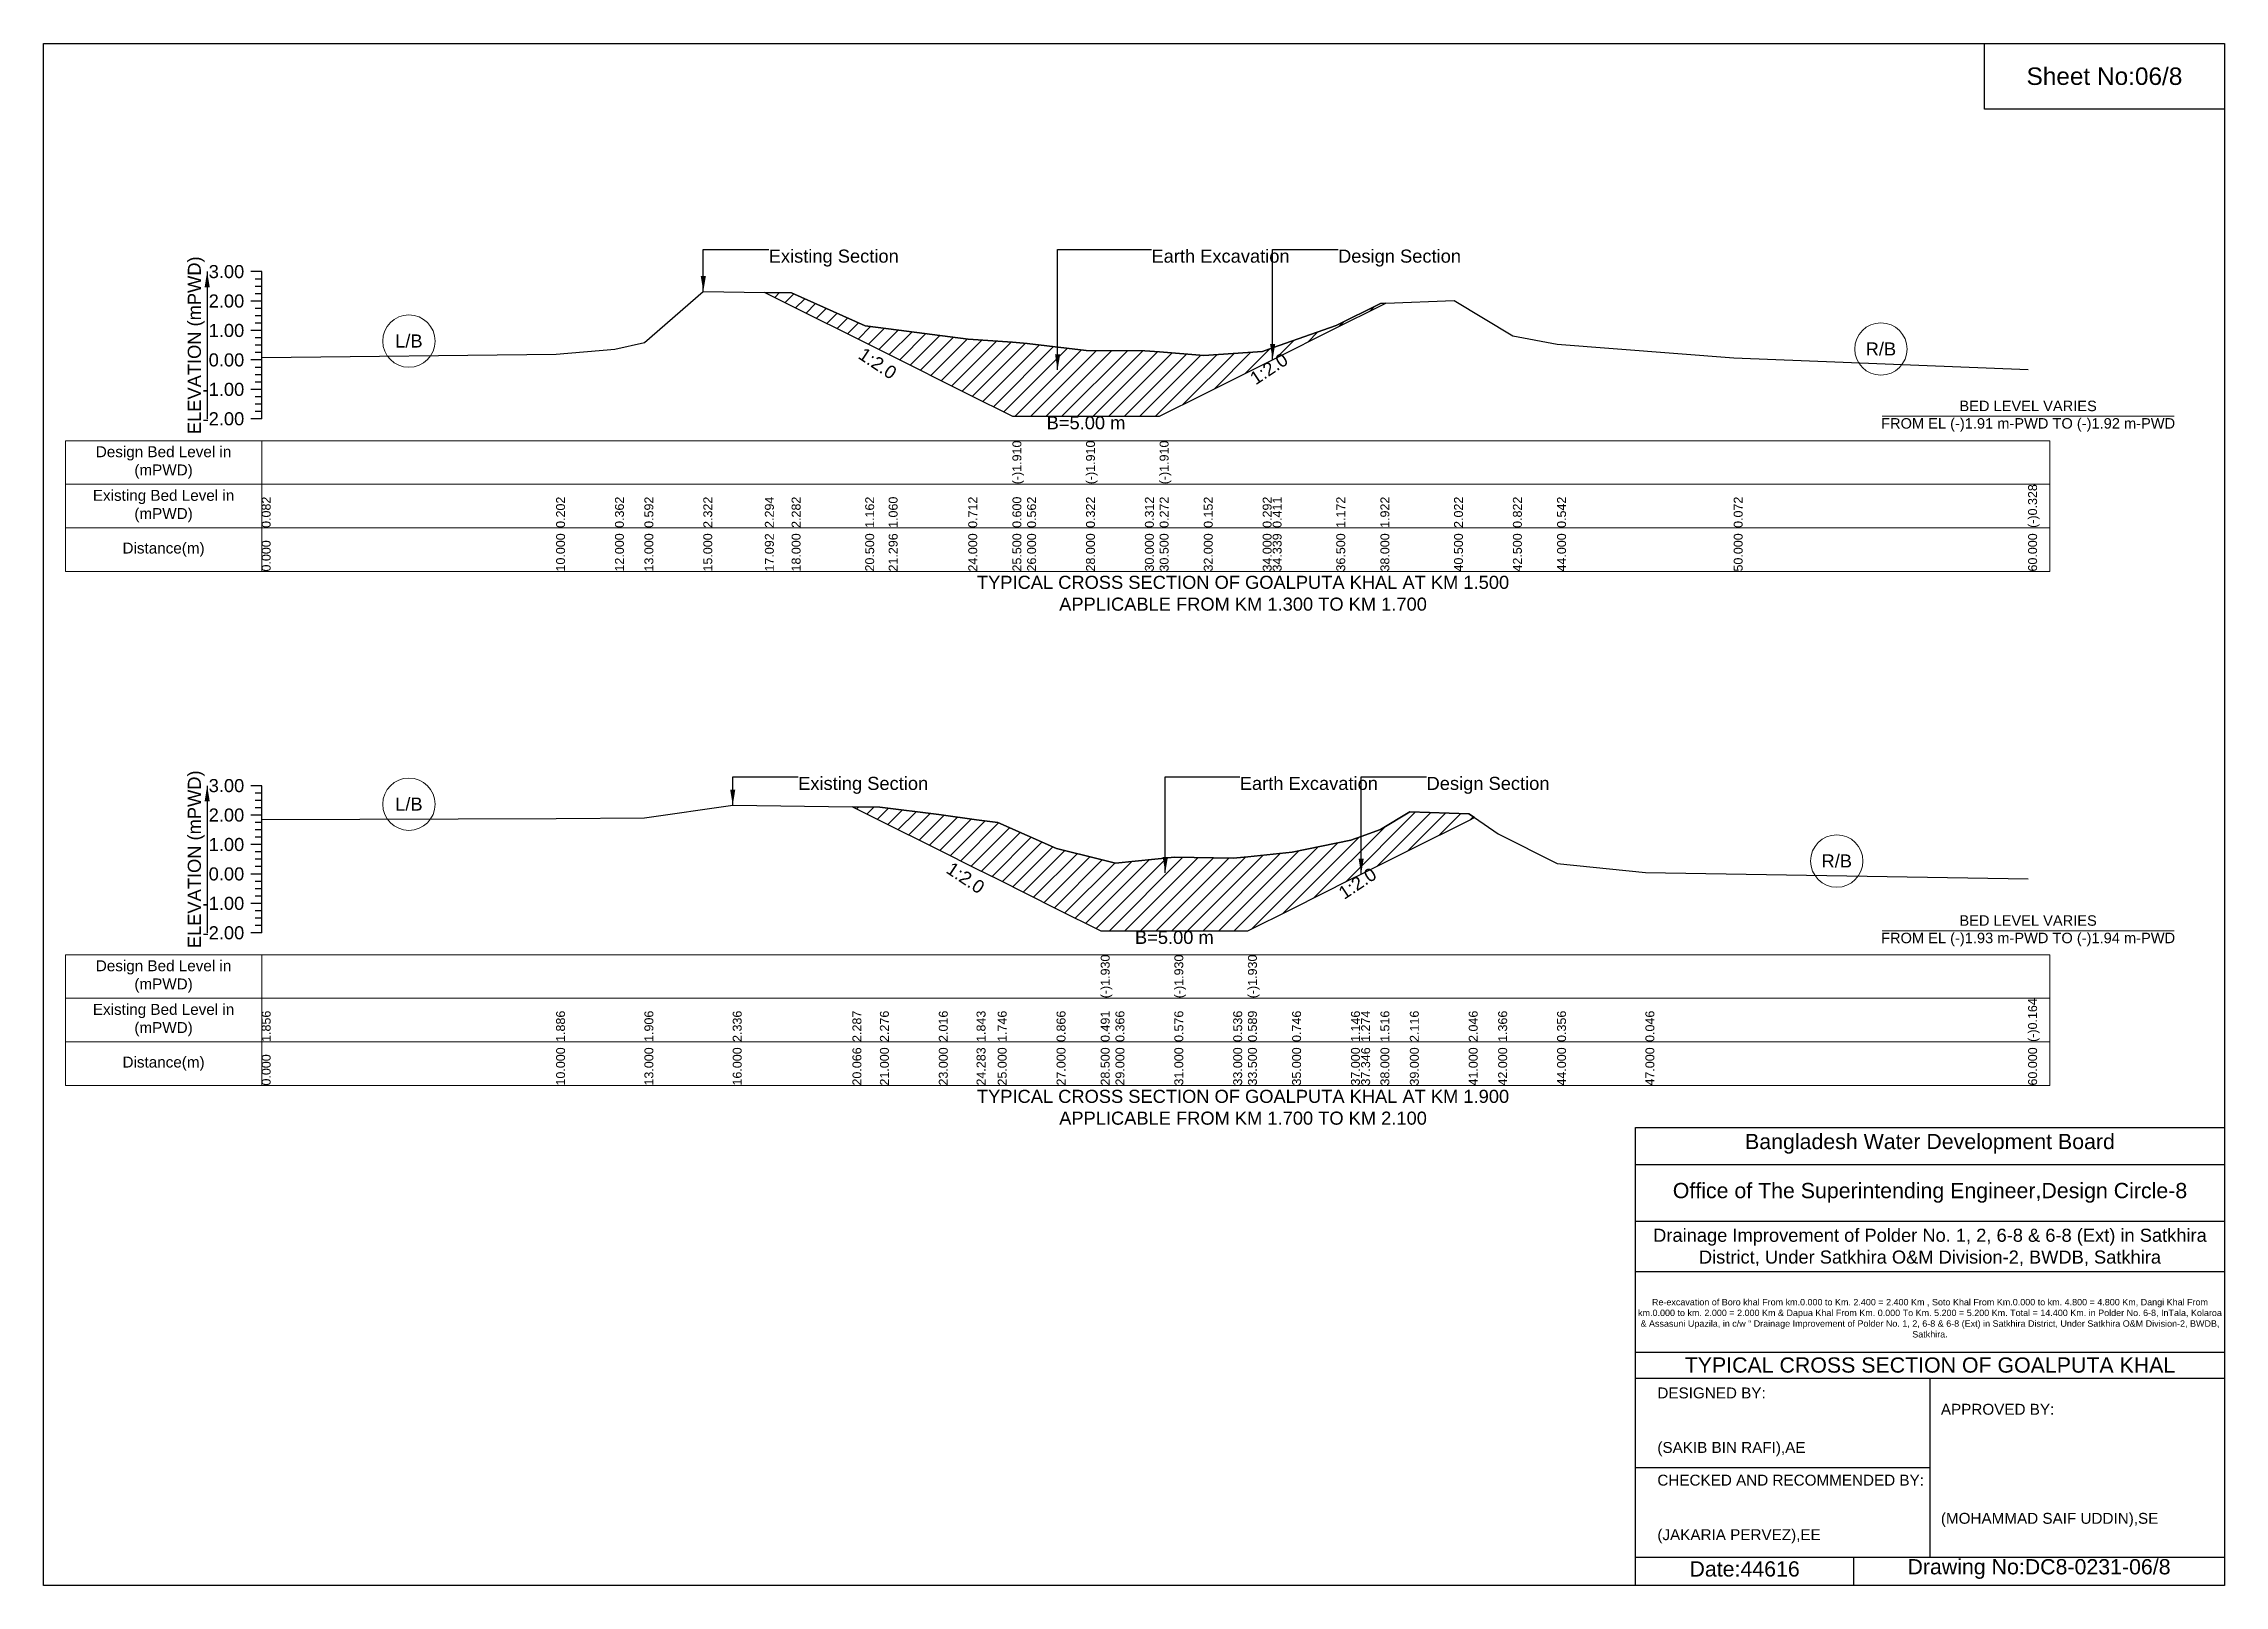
# Model space of a CAD drawing. Header units: inches. Extents: x 91000 to 278000, y -5656 to 20000.
# Drawn here: x 150000 to 158000, y -5656 to 0 of the extents above; entities that cross this region are included whole.
import ezdxf

# ---------------------------------------------------------------- set-up
doc = ezdxf.new("R2010")
doc.units = ezdxf.units.IN
doc.header["$LTSCALE"] = 7
doc.header["$MEASUREMENT"] = 0
for name, color, linetype, lineweight in [('Cross section Data Border', 7, 'Continuous', 9), ('Cross Section Labels', 7, 'Continuous', 9), ('Existing_Bed_Level for Xsection', 7, 'Continuous', 25)]:
    doc.layers.add(name, color=color, linetype=linetype, lineweight=lineweight)
doc.styles.get("Standard").update_dxf_attribs({"font": 'arial.ttf'})
doc.dimstyles.get("Standard").update_dxf_attribs({"dimtxt": 0.18, "dimasz": 0.18, "dimexe": 0.18, "dimexo": 0.0625, "dimgap": 0.09, "dimtad": 0, "dimtih": 1, "dimtoh": 1, "dimdec": 4, "dimzin": 0, "dimdsep": 46, "dimtxsty": 'Standard', "dimcen": 0.09, "dimadec": 0, "dimazin": 0, "dimtfac": 1, "dimtdec": 4, "dimtofl": 0, "dimtmove": 0, "dimatfit": 3, "dimfxl": 1, "dimtolj": 1, "dimtzin": 0, "dimarcsym": 0})

msp = doc.modelspace()

# ---------------------------------------------------------------- texts
at = {"attachment_point": 5}
for s, insert, char_height in [('Sheet No:06/8', (157560, -120), 64), ('Bangladesh Water Development Board', (156920, -4036), 56), ('Office of The Superintending Engineer,Design Circle-8', (156920, -4216), 56)]:
    msp.add_mtext(s, dxfattribs=dict(at, insert=insert, char_height=char_height))
for s, insert, char_height, width, attachment_point in [('Drainage Improvement of Polder No. 1, 2, 6-8 & 6-8 (Ext) in Satkhira District, Under Satkhira O&M Division-2, BWDB, Satkhira', (156920, -4416), 48, 2240, 5), ('Re-excavation of Boro khal From km.0.000 to Km. 2.400 = 2.400 Km , Soto Khal From Km.0.000 to km. 4.800 = 4.800 Km, Dangi Khal From km.0.000 to km. 2.000 = 2.000 Km & Dapua Khal From Km. 0.000 To Km. 5.200 = 5.200 Km. Total = 14.400 Km. in Polder No. 6-8, InTala, Kolaroa & Assasuni Upazila, in c/w “ Drainage Improvement of Polder No. 1, 2, 6-8 & 6-8 (Ext) in Satkhira District, Under Satkhira O&M Division-2, BWDB, Satkhira.', (156920, -4676), 23.565, 2160, 5), ('TYPICAL CROSS SECTION OF GOALPUTA KHAL', (156920, -4848), 56, 2240, 5), ('DESIGNED BY:^J^J^J(SAKIB BIN RAFI),AE', (155920, -5056), 40, 1120, 4), ('APPROVED BY:^J^J^J^J^J^J(MOHAMMAD SAIF UDDIN),SE', (156960, -5216), 40, 1120, 4), ('CHECKED AND RECOMMENDED BY:^J^J^J(JAKARIA PERVEZ),EE', (155920, -5376), 40, 1120, 4), ('Date:44616', (156240, -5596), 56, 1120, 5), ('Drawing No:DC8-0231-06/8', (157320, -5596), 56, 1760, 5)]:
    msp.add_mtext(s, dxfattribs=dict(insert=insert, char_height=char_height, width=width, attachment_point=attachment_point))
at = {"layer": 'Cross section Data Border', "char_height": 40, "width": 640, "attachment_point": 5}
for s, insert in [('Design Bed Level in (mPWD)', (150440, -1536.6)), ('Existing Bed Level in (mPWD)', (150440, -1696.6)), ('Distance(m)', (150440, -1856.6)), ('Design Bed Level in (mPWD)', (150440, -3422.3)), ('Existing Bed Level in (mPWD)', (150440, -3582.3)), ('Distance(m)', (150440, -3742.3))]:
    msp.add_mtext(s, dxfattribs=dict(at, insert=insert))
at = {"layer": 'Cross Section Labels'}
for s, insert, char_height, attachment_point in [('Existing Section', (152660, -755.6), 48, 1), ('Earth Excavation', (154064, -755.6), 48, 1), ('Design Section', (154748.6, -755.6), 48, 1), ('L/B', (151340, -1091.2), 48, 5), ('R/B', (156740, -1120.4), 48, 5), ('BED LEVEL VARIES ^JFROM EL (-)1.91 m-PWD TO (-)1.92 m-PWD', (157280, -1366.9), 38.4, 5), ('B=5.00 m', (153824, -1366.9), 48, 2), ('TYPICAL CROSS SECTION OF GOALPUTA KHAL AT KM 1.500^JAPPLICABLE FROM KM 1.300 TO KM 1.700', (154400, -2016.6), 48, 5), ('Existing Section', (152768, -2689.9), 48, 1), ('Earth Excavation', (154388, -2689.9), 48, 1), ('Design Section', (155073.3, -2689.9), 48, 1), ('L/B', (151340, -2790.2), 48, 5), ('R/B', (156578, -2998.7), 48, 5), ('BED LEVEL VARIES ^JFROM EL (-)1.93 m-PWD TO (-)1.94 m-PWD', (157280, -3254.7), 38.4, 5), ('B=5.00 m', (154148, -3254.7), 48, 2), ('TYPICAL CROSS SECTION OF GOALPUTA KHAL AT KM 1.900^JAPPLICABLE FROM KM 1.700 TO KM 2.100', (154400, -3902.3), 48, 5)]:
    msp.add_mtext(s, dxfattribs=dict(at, insert=insert, char_height=char_height, attachment_point=attachment_point))
at = {"layer": 'Cross Section Labels', "char_height": 48, "attachment_point": 2}
for insert, rotation in [((153073, -1153.3), 326.30993), ((154481.6, -1173), 33.69007), ((153395.5, -3040.5), 326.30993), ((154806.3, -3060.6), 33.69007)]:
    msp.add_mtext('1:2.0', dxfattribs=dict(at, insert=insert, rotation=rotation))
at = {"layer": 'Existing_Bed_Level for Xsection', "rotation": 90}
for s, insert, char_height, attachment_point in [('ELEVATION (mPWD)', (150560, -1106.6), 48, 5), ('(-)1.910', (153554, -1616.6), 32.8, 1), ('(-)1.910', (153824, -1616.6), 32.8, 1), ('(-)1.910', (154094, -1616.6), 32.8, 1), ('0.082', (150800, -1776.6), 32.8, 1), ('0.202', (151880, -1776.6), 32.8, 1), ('0.362', (152096, -1776.6), 32.8, 1), ('0.592', (152204, -1776.6), 32.8, 1), ('2.322', (152420, -1776.6), 32.8, 1), ('2.294', (152645.9, -1776.6), 32.8, 1), ('2.282', (152744, -1776.6), 32.8, 1), ('1.162', (153014, -1776.6), 32.8, 1), ('1.060', (153100, -1776.6), 32.8, 1), ('0.712', (153392, -1776.6), 32.8, 1), ('0.600', (153554, -1776.6), 32.8, 1), ('0.562', (153608, -1776.6), 32.8, 1), ('0.322', (153824, -1776.6), 32.8, 1), ('0.312', (154040, -1776.6), 32.8, 1), ('0.272', (154094, -1776.6), 32.8, 1), ('0.152', (154256, -1776.6), 32.8, 1), ('0.292', (154472, -1776.6), 32.8, 1), ('0.411', (154508.6, -1776.6), 32.8, 1), ('1.172', (154742, -1776.6), 32.8, 1), ('1.922', (154904, -1776.6), 32.8, 1), ('2.022', (155174, -1776.6), 32.8, 1), ('0.822', (155390, -1776.6), 32.8, 1), ('0.542', (155552, -1776.6), 32.8, 1), ('0.072', (156200, -1776.6), 32.8, 1), ('(-)0.328', (157280, -1776.6), 32.8, 1), ('0.000', (150800, -1936.6), 32.8, 1), ('10.000', (151880, -1936.6), 32.8, 1), ('12.000', (152096, -1936.6), 32.8, 1), ('13.000', (152204, -1936.6), 32.8, 1), ('15.000', (152420, -1936.6), 32.8, 1), ('17.092', (152645.9, -1936.6), 32.8, 1), ('18.000', (152744, -1936.6), 32.8, 1), ('20.500', (153014, -1936.6), 32.8, 1), ('21.296', (153100, -1936.6), 32.8, 1), ('24.000', (153392, -1936.6), 32.8, 1), ('25.500', (153554, -1936.6), 32.8, 1), ('26.000', (153608, -1936.6), 32.8, 1), ('28.000', (153824, -1936.6), 32.8, 1), ('30.000', (154040, -1936.6), 32.8, 1), ('30.500', (154094, -1936.6), 32.8, 1), ('32.000', (154256, -1936.6), 32.8, 1), ('34.000', (154472, -1936.6), 32.8, 1), ('34.339', (154508.6, -1936.6), 32.8, 1), ('36.500', (154742, -1936.6), 32.8, 1), ('38.000', (154904, -1936.6), 32.8, 1), ('40.500', (155174, -1936.6), 32.8, 1), ('42.500', (155390, -1936.6), 32.8, 1), ('44.000', (155552, -1936.6), 32.8, 1), ('50.000', (156200, -1936.6), 32.8, 1), ('60.000', (157280, -1936.6), 32.8, 1), ('ELEVATION (mPWD)', (150560, -2992.3), 48, 5), ('(-)1.930', (153878, -3502.3), 32.8, 1), ('(-)1.930', (154148, -3502.3), 32.8, 1), ('(-)1.930', (154418, -3502.3), 32.8, 1), ('(-)0.164', (157280, -3662.3), 32.8, 1), ('1.856', (150800, -3662.3), 32.8, 1), ('1.886', (151880, -3662.3), 32.8, 1), ('1.906', (152204, -3662.3), 32.8, 1), ('2.336', (152528, -3662.3), 32.8, 1), ('2.287', (152967.1, -3662.3), 32.8, 1), ('2.276', (153068, -3662.3), 32.8, 1), ('2.016', (153284, -3662.3), 32.8, 1), ('1.843', (153422.5, -3662.3), 32.8, 1), ('1.746', (153500, -3662.3), 32.8, 1), ('0.866', (153716, -3662.3), 32.8, 1), ('0.491', (153878, -3662.3), 32.8, 1), ('0.366', (153932, -3662.3), 32.8, 1), ('0.576', (154148, -3662.3), 32.8, 1), ('0.536', (154364, -3662.3), 32.8, 1), ('0.589', (154418, -3662.3), 32.8, 1), ('0.746', (154580, -3662.3), 32.8, 1), ('1.146', (154796, -3662.3), 32.8, 1), ('1.274', (154833.3, -3662.3), 32.8, 1), ('1.516', (154904, -3662.3), 32.8, 1), ('2.116', (155012, -3662.3), 32.8, 1), ('2.046', (155228, -3662.3), 32.8, 1), ('1.366', (155336, -3662.3), 32.8, 1), ('0.356', (155552, -3662.3), 32.8, 1), ('0.046', (155876, -3662.3), 32.8, 1), ('0.000', (150800, -3822.3), 32.8, 1), ('10.000', (151880, -3822.3), 32.8, 1), ('13.000', (152204, -3822.3), 32.8, 1), ('16.000', (152528, -3822.3), 32.8, 1), ('20.066', (152967.1, -3822.3), 32.8, 1), ('21.000', (153068, -3822.3), 32.8, 1), ('23.000', (153284, -3822.3), 32.8, 1), ('24.283', (153422.5, -3822.3), 32.8, 1), ('25.000', (153500, -3822.3), 32.8, 1), ('27.000', (153716, -3822.3), 32.8, 1), ('28.500', (153878, -3822.3), 32.8, 1), ('29.000', (153932, -3822.3), 32.8, 1), ('31.000', (154148, -3822.3), 32.8, 1), ('33.000', (154364, -3822.3), 32.8, 1), ('33.500', (154418, -3822.3), 32.8, 1), ('35.000', (154580, -3822.3), 32.8, 1), ('37.000', (154796, -3822.3), 32.8, 1), ('37.346', (154833.3, -3822.3), 32.8, 1), ('38.000', (154904, -3822.3), 32.8, 1), ('39.000', (155012, -3822.3), 32.8, 1), ('41.000', (155228, -3822.3), 32.8, 1), ('42.000', (155336, -3822.3), 32.8, 1), ('44.000', (155552, -3822.3), 32.8, 1), ('47.000', (155876, -3822.3), 32.8, 1), ('60.000', (157280, -3822.3), 32.8, 1)]:
    msp.add_mtext(s, dxfattribs=dict(at, insert=insert, char_height=char_height, attachment_point=attachment_point))
at = {"layer": 'Existing_Bed_Level for Xsection', "char_height": 48, "attachment_point": 6}
for s, insert in [('3.00', (150736, -836.6)), ('2.00', (150736, -944.6)), ('1.00', (150736, -1052.6)), ('0.00', (150736, -1160.6)), ('-1.00', (150736, -1268.6)), ('-2.00', (150736, -1376.6)), ('3.00', (150736, -2722.3)), ('2.00', (150736, -2830.3)), ('1.00', (150736, -2938.3)), ('0.00', (150736, -3046.3)), ('-1.00', (150736, -3154.3)), ('-2.00', (150736, -3262.3))]:
    msp.add_mtext(s, dxfattribs=dict(at, insert=insert))

# ---------------------------------------------------------------- hatches: boundary and pattern name
at = {"layer": 'Existing_Bed_Level for Xsection'}
h = msp.add_hatch(dxfattribs=at)
h.set_pattern_fill('ANSI31', color=256, scale=324, style=0)
h.paths.add_polyline_path([(152645.9, -912.8), (152744, -961.9), (153014, -1096.9), (153100, -1139.8), (153392, -1285.9), (153554, -1366.9), (153608, -1366.9), (153824, -1366.9), (154040, -1366.9), (154094, -1366.9), (154256, -1285.9), (154472, -1177.9), (154508.6, -1159.5), (154742, -1042.9), (154904, -961.9), (154923.3, -952.2), (154904, -953), (154742, -1034), (154508.6, -1116.1), (154472, -1129), (154256, -1144.2), (154094, -1131.2), (154040, -1126.9), (153824, -1125.8), (153608, -1099.9), (153554, -1095.8), (153392, -1083.7), (153100, -1046.1), (153014, -1035.1), (152744, -914.1)])
h = msp.add_hatch(dxfattribs=at)
h.set_pattern_fill('ANSI31', color=256, scale=324, style=0)
h.paths.add_polyline_path([(152967.1, -2799.3), (153068, -2849.7), (153284, -2957.7), (153422.5, -3027), (153500, -3065.7), (153716, -3173.7), (153878, -3254.7), (153932, -3254.7), (154148, -3254.7), (154364, -3254.7), (154418, -3254.7), (154580, -3173.7), (154796, -3065.7), (154833.3, -3047.1), (154904, -3011.7), (155012, -2957.7), (155228, -2849.7), (155248.7, -2839.4), (155228, -2825.3), (155012, -2817.8), (154904, -2882.6), (154833.3, -2908.7), (154796, -2922.5), (154580, -2965.7), (154418, -2982.7), (154364, -2988.4), (154148, -2984.1), (153932, -3006.8), (153878, -2993.3), (153716, -2952.8), (153500, -2857.7), (153422.5, -2847.3), (153284, -2828.6), (153068, -2800.5)])

# ---------------------------------------------------------------- linework, layer by layer
for points in [[(150000, 0), (158000, 0), (158000, -5656), (150000, -5656)], [(157120, 0), (158000, 0), (158000, -240), (157120, -240)]]:
    msp.add_lwpolyline(points, close=True)
for points in [[(155840, -5656), (155840, -3976), (158000, -3976)], [(155840, -4112), (158000, -4112)], [(155840, -4320), (158000, -4320)], [(155840, -4504), (158000, -4504)], [(155840, -4800), (158000, -4800)], [(155840, -4896), (158000, -4896)], [(156920, -4896), (156920, -5552)], [(155840, -5224), (156920, -5224)], [(155840, -5552), (158000, -5552)], [(156640, -5552), (156640, -5656)]]:
    msp.add_lwpolyline(points)
at = {"layer": 'Cross section Data Border'}
for points in [[(150080, -1456.6), (157360, -1456.6), (157360, -1936.6), (150080, -1936.6)], [(150080, -3342.3), (157360, -3342.3), (157360, -3822.3), (150080, -3822.3)]]:
    msp.add_lwpolyline(points, close=True, dxfattribs=at)
for points in [[(150800, -1456.6), (150800, -1936.6)], [(150080, -1616.6), (157360, -1616.6)], [(150080, -1776.6), (157360, -1776.6)], [(150800, -3342.3), (150800, -3822.3)], [(150080, -3502.3), (157360, -3502.3)], [(150080, -3662.3), (157360, -3662.3)]]:
    msp.add_lwpolyline(points, dxfattribs=at)
at = {"layer": 'Cross Section Labels'}
for points in [[(156744.2, -1366.9), (157815.8, -1366.9)], [(156744.2, -3254.7), (157815.8, -3254.7)]]:
    msp.add_lwpolyline(points, dxfattribs=at)
for centre in [(151340, -1091.2), (156740, -1120.4), (151340, -2790.2), (156578, -2998.7)]:
    msp.add_circle(centre, 96, dxfattribs=at)
at = {"layer": 'Existing_Bed_Level for Xsection'}
for points in [[(150800, -836.6), (150760, -836.6)], [(150800, -863.6), (150776, -863.6)], [(150800, -1376.6), (150800, -1268.6), (150800, -1160.6), (150800, -1052.6), (150800, -944.6), (150800, -836.6)], [(150800, -944.6), (150760, -944.6)], [(150800, -890.6), (150776, -890.6)], [(150800, -917.6), (150776, -917.6)], [(150800, -1151.7), (151880, -1138.8), (152096, -1121.5), (152204, -1096.6), (152420, -909.8), (152645.9, -912.8), (152744, -914.1), (153014, -1035.1), (153100, -1046.1), (153392, -1083.7), (153554, -1095.8), (153554, -1095.8), (153608, -1099.9), (153824, -1125.8), (153824, -1125.8), (154040, -1126.9), (154094, -1131.2), (154094, -1131.2), (154256, -1144.2), (154472, -1129), (154508.6, -1116.1), (154742, -1034), (154904, -953), (154923.3, -952.2), (155174, -942.2), (155390, -1071.8), (155552, -1102), (156200, -1152.8), (157280, -1196)], [(150800, -971.6), (150776, -971.6)], [(150800, -998.6), (150776, -998.6)], [(150800, -1025.6), (150776, -1025.6)], [(150800, -1052.6), (150760, -1052.6)], [(150800, -1079.6), (150776, -1079.6)], [(150800, -1106.6), (150776, -1106.6)], [(150800, -1160.6), (150760, -1160.6)], [(150800, -1133.6), (150776, -1133.6)], [(150800, -1187.6), (150776, -1187.6)], [(150800, -1268.6), (150760, -1268.6)], [(150800, -1214.6), (150776, -1214.6)], [(150800, -1241.6), (150776, -1241.6)], [(150800, -1295.6), (150776, -1295.6)], [(150800, -1322.6), (150776, -1322.6)], [(150800, -1349.6), (150776, -1349.6)], [(150800, -1376.6), (150760, -1376.6)], [(150800, -2722.3), (150760, -2722.3)], [(150800, -2749.3), (150776, -2749.3)], [(150800, -2776.3), (150776, -2776.3)], [(150800, -3262.3), (150800, -3154.3), (150800, -3046.3), (150800, -2938.3), (150800, -2830.3), (150800, -2722.3)], [(150800, -2845.8), (151880, -2842.6), (152204, -2840.4), (152528, -2794), (152967.1, -2799.3), (153068, -2800.5), (153284, -2828.6), (153422.5, -2847.3), (153500, -2857.7), (153716, -2952.8), (153878, -2993.3), (153878, -2993.3), (153932, -3006.8), (154148, -2984.1), (154148, -2984.1), (154364, -2988.4), (154418, -2982.7), (154418, -2982.7), (154580, -2965.7), (154796, -2922.5), (154833.3, -2908.7), (154904, -2882.6), (155012, -2817.8), (155228, -2825.3), (155248.7, -2839.4), (155336, -2898.8), (155552, -3007.8), (155876, -3041.3), (157280, -3064)], [(150800, -2830.3), (150760, -2830.3)], [(150800, -2803.3), (150776, -2803.3)], [(150800, -2857.3), (150776, -2857.3)], [(150800, -2938.3), (150760, -2938.3)], [(150800, -2884.3), (150776, -2884.3)], [(150800, -2911.3), (150776, -2911.3)], [(150800, -2965.3), (150776, -2965.3)], [(150800, -2992.3), (150776, -2992.3)], [(150800, -3019.3), (150776, -3019.3)], [(150800, -3046.3), (150760, -3046.3)], [(150800, -3073.3), (150776, -3073.3)], [(150800, -3100.3), (150776, -3100.3)], [(150800, -3154.3), (150760, -3154.3)], [(150800, -3127.3), (150776, -3127.3)], [(150800, -3181.3), (150776, -3181.3)], [(150800, -3262.3), (150760, -3262.3)], [(150800, -3208.3), (150776, -3208.3)], [(150800, -3235.3), (150776, -3235.3)]]:
    msp.add_lwpolyline(points, dxfattribs=at)
for points in [[(152645.9, -912.8), (152645.9, -912.8), (152744, -961.9), (153014, -1096.9), (153100, -1139.8), (153392, -1285.9), (153554, -1366.9), (153554, -1366.9), (153608, -1366.9), (153824, -1366.9), (153824, -1366.9), (154040, -1366.9), (154094, -1366.9), (154094, -1366.9), (154256, -1285.9), (154472, -1177.9), (154508.6, -1159.5), (154742, -1042.9), (154904, -961.9), (154923.3, -952.2), (154923.3, -952.2), (154923.3, -952.2), (154904, -953), (154742, -1034), (154508.6, -1116.1), (154472, -1129), (154256, -1144.2), (154094, -1131.2), (154094, -1131.2), (154040, -1126.9), (153824, -1125.8), (153824, -1125.8), (153608, -1099.9), (153554, -1095.8), (153554, -1095.8), (153392, -1083.7), (153100, -1046.1), (153014, -1035.1), (152744, -914.1), (152645.9, -912.8)], [(152967.1, -2799.3), (152967.1, -2799.3), (153068, -2849.7), (153284, -2957.7), (153422.5, -3027), (153500, -3065.7), (153716, -3173.7), (153878, -3254.7), (153878, -3254.7), (153932, -3254.7), (154148, -3254.7), (154148, -3254.7), (154364, -3254.7), (154418, -3254.7), (154418, -3254.7), (154580, -3173.7), (154796, -3065.7), (154833.3, -3047.1), (154904, -3011.7), (155012, -2957.7), (155228, -2849.7), (155248.7, -2839.4), (155228, -2825.3), (155012, -2817.8), (154904, -2882.6), (154833.3, -2908.7), (154796, -2922.5), (154580, -2965.7), (154418, -2982.7), (154418, -2982.7), (154364, -2988.4), (154148, -2984.1), (154148, -2984.1), (153932, -3006.8), (153878, -2993.3), (153878, -2993.3), (153716, -2952.8), (153500, -2857.7), (153422.5, -2847.3), (153284, -2828.6), (153068, -2800.5), (152967.1, -2799.3)]]:
    msp.add_lwpolyline(points, close=True, dxfattribs=at)

msp.set_redraw_order([(e.dxf.handle, doc.entitydb.next_handle()) for e in msp.query("TEXT MTEXT ATTDEF DIMENSION ARC_DIMENSION")])  # texts and dimensions are drawn at this point

# ---------------------------------------------------------------- leaders
at = {"layer": 'Cross Section Labels', "annotation_type": 0, "has_hookline": 1, "hookline_direction": 0}
for points, text_width in [([(152420, -909.8), (152420, -755.6), (152659.9, -755.6)], 467.2), ([(153719.7, -1197), (153719.7, -755.6), (154063.9, -755.6)], 497), ([(154508.6, -1159.5), (154508.6, -755.6), (154748.5, -755.6)], 441.2), ([(152528, -2794), (152528, -2689.9), (152767.9, -2689.9)], 467.2), ([(154114.8, -3041.9), (154114.8, -2689.9), (154387.9, -2689.9)], 497), ([(154833.3, -3047.1), (154833.3, -2689.9), (155073.3, -2689.9)], 441.2)]:
    msp.add_leader(points, dimstyle='Standard', override={"dimasz": 57.6}, dxfattribs=dict(at, text_width=text_width))
at = {"layer": 'Existing_Bed_Level for Xsection'}
for points in [[(150600, -836.6), (150600, -1376.6)], [(150600, -2722.3), (150600, -3262.3)]]:
    msp.add_leader(points, dimstyle='Standard', override={"dimasz": 57.6}, dxfattribs=at)

doc.saveas('drawing.dxf')
